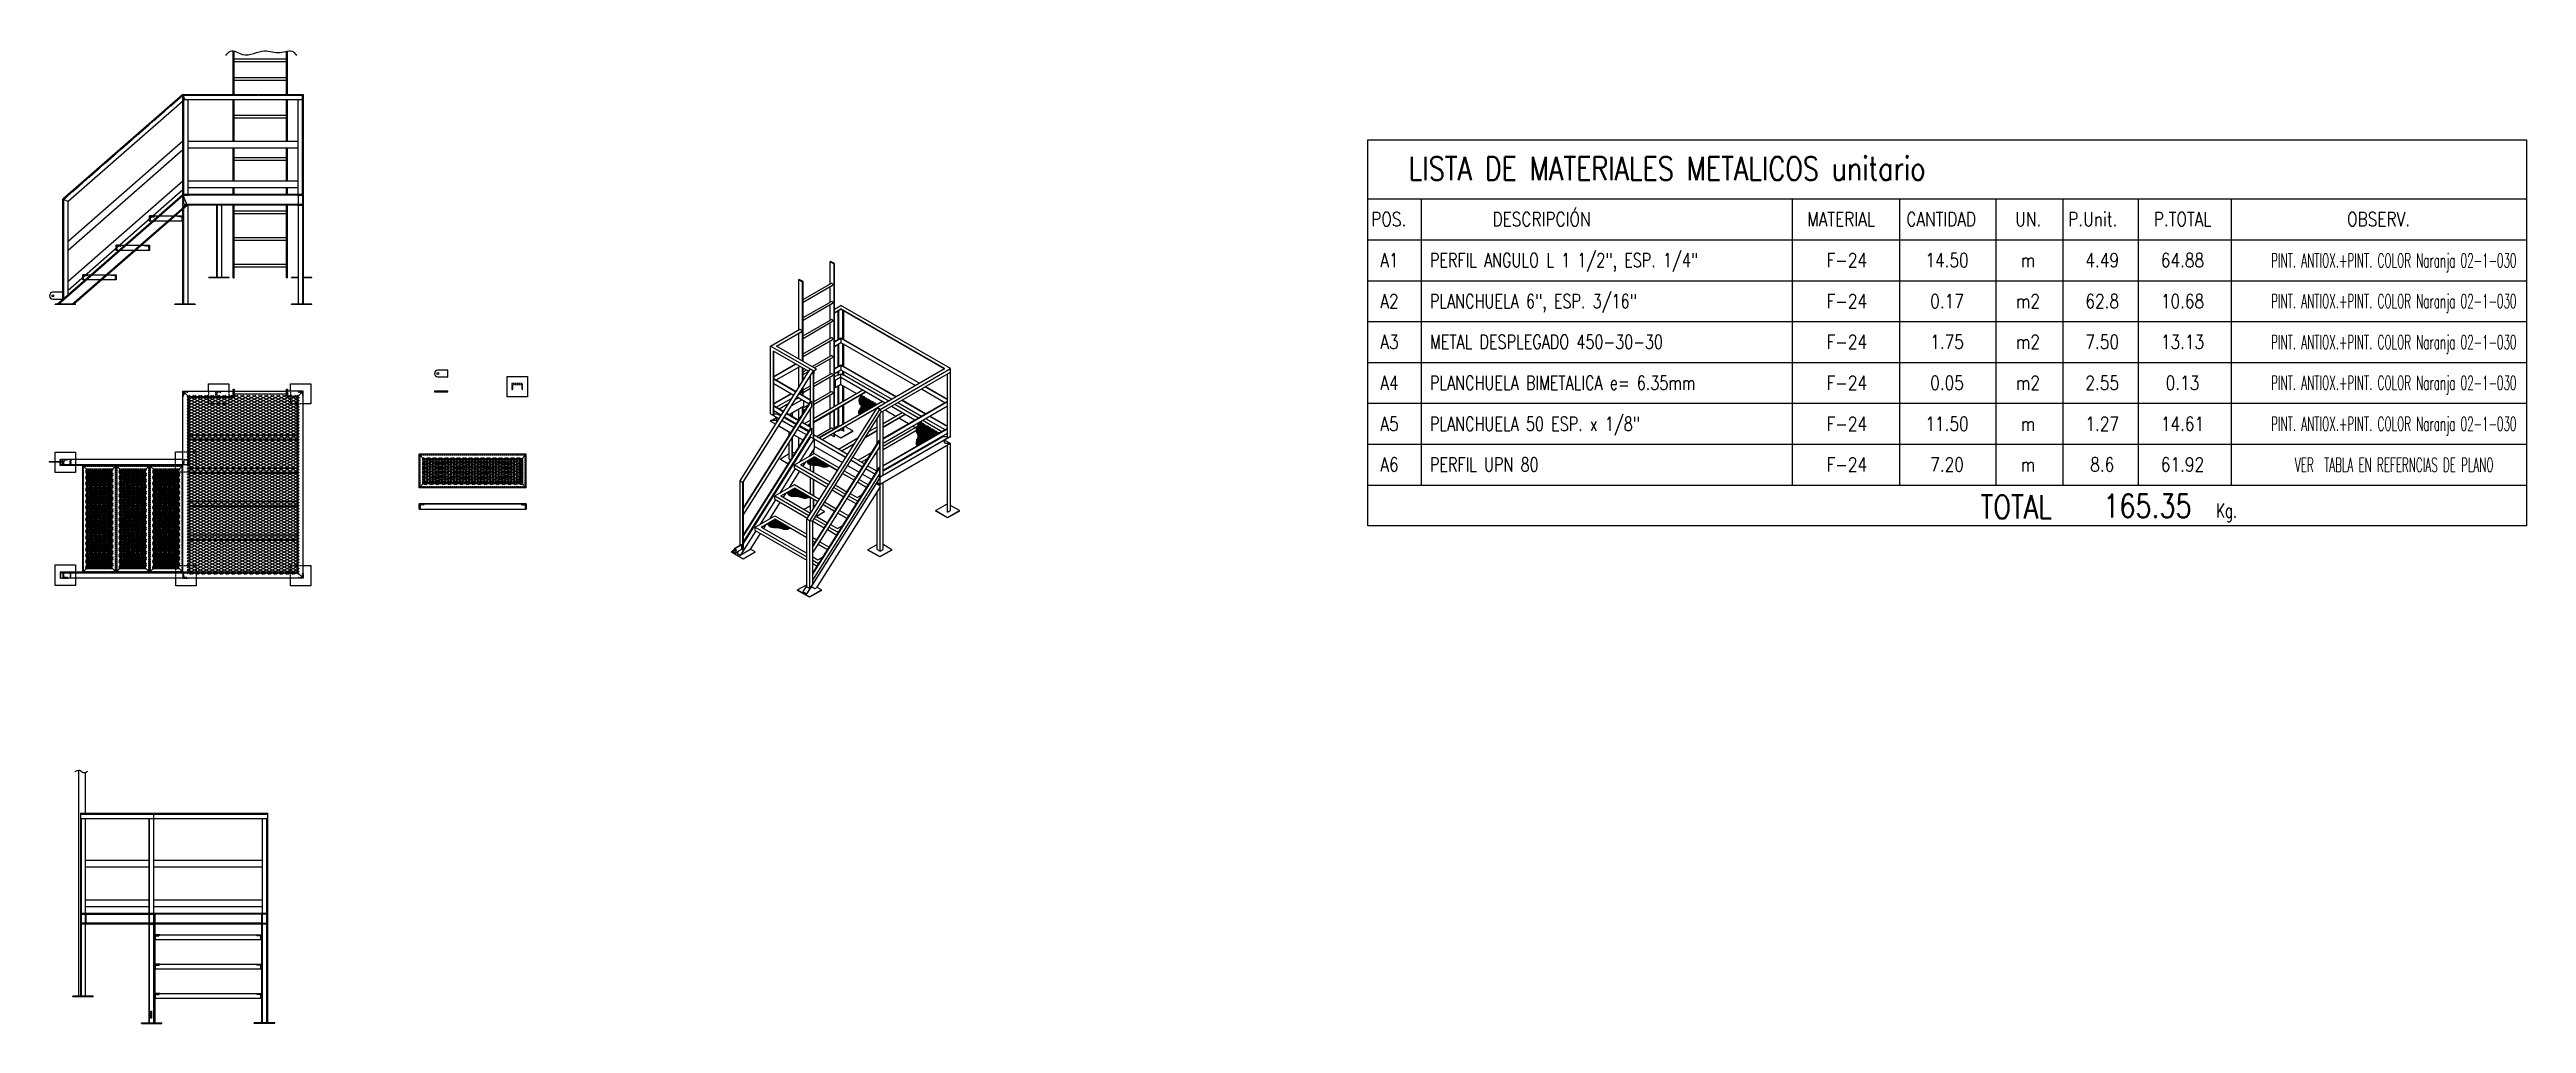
# Model space of a CAD drawing. Header units: millimetres. Extents: x 19346 to 58600, y -38600 to -1302.
# Drawn here: x 19346 to 37893, y -8600 to -1302 of the extents above; entities that cross this region are included whole.
import ezdxf
from ezdxf.enums import TextEntityAlignment as Align

# ---------------------------------------------------------------- set-up
doc = ezdxf.new("R2010")
doc.units = ezdxf.units.MM
doc.linetypes.add('( Hidden )', pattern=[0.375, 0.25, -0.125])
doc.linetypes.add('HIDDEN', pattern=[0.375, 0.25, -0.125])
doc.layers.get('0').update_dxf_attribs({"linetype": 'CONTINUOUS'})
for name, color, linetype in [('AR_PLANILLAS', 1, 'CONTINUOUS'), ('G-TEXTO TITULO', 4, 'CONTINUOUS'), ('M-ESCALERA EXISTENTE', 8, 'CONTINUOUS'), ('M-ESCALON', 2, 'CONTINUOUS'), ('M-ESTRUCTURA', 4, 'CONTINUOUS'), ('M-MALLA', 8, 'CONTINUOUS'), ('M-OCULTA', 1, 'CONTINUOUS'), ('M-PLATINA', 1, 'CONTINUOUS')]:
    doc.layers.add(name, color=color, linetype=linetype)
doc.styles.add('2RS', font='romans.shx', dxfattribs={"height": 2})
doc.styles.add('TEXTOS', font='romans.shx', dxfattribs={"width": 0.75})

msp = doc.modelspace()

# ---------------------------------------------------------------- texts
at = {"layer": 'AR_PLANILLAS', "color": 2, "style": 'TEXTOS'}
for s, width, p in [('POS.', 0.8, (29242, -2574)), ('MATERIAL', 0.8, (32507, -2574)), ('CANTIDAD', 0.8, (33249, -2574)), ('UN.', 0.8, (34065, -2574)), ('P.Unit.', 0.8, (34462, -2574)), ('P.TOTAL', 0.8, (35102, -2574)), ('OBSERV.', 0.8, (36549, -2574)), ('PERFIL ANGULO L 1 1/2", ESP. 1/4" ', 0.75, (29682, -2881)), ('PLANCHUELA 6", ESP. 3/16" ', 0.75, (29682, -3187)), ('METAL DESPLEGADO 450-30-30 ', 0.75, (29682, -3493)), ('PLANCHUELA BIMETALICA e= 6.35mm', 0.75, (29682, -3799)), ('PLANCHUELA 50 ESP. x 1/8" ', 0.75, (29682, -4106)), ('PERFIL UPN 80', 0.75, (29682, -4412))]:
    msp.add_text(s, height=105, dxfattribs=dict(at, width=width)).set_placement(p, align=Align.MIDDLE_LEFT)
at = {"layer": 'AR_PLANILLAS', "color": 2, "style": 'TEXTOS', "width": 0.8}
for s, p in [('DESCRIPCIÓN', (30518, -2574)), ('A1', (29379, -2881)), ('F-24', (32804, -2881)), ('14.50', (33554, -2881)), ('m', (34160, -2881)), ('4.49', (34716, -2881)), ('64.88', (35317, -2881)), ('A2', (29379, -3187)), ('F-24', (32804, -3187)), ('0.17', (33554, -3187)), ('m2', (34160, -3187)), ('62.8', (34716, -3187)), ('10.68', (35317, -3187)), ('A3', (29379, -3493)), ('F-24', (32804, -3493)), ('1.75', (33554, -3493)), ('m2', (34160, -3493)), ('7.50', (34716, -3493)), ('13.13', (35317, -3493)), ('A4', (29379, -3799)), ('F-24', (32804, -3799)), ('0.05', (33554, -3799)), ('m2', (34160, -3799)), ('2.55', (34716, -3799)), ('0.13', (35317, -3799)), ('A5', (29379, -4106)), ('F-24', (32804, -4106)), ('11.50', (33554, -4106)), ('1.27', (34716, -4106)), ('14.61', (35317, -4106)), ('m', (34160, -4106)), ('A6', (29379, -4412)), ('F-24', (32804, -4412)), ('7.20', (33554, -4412)), ('m', (34160, -4412)), ('8.6', (34716, -4412)), ('61.92', (35317, -4412))]:
    msp.add_text(s, height=105, dxfattribs=at).set_placement(p, align=Align.MIDDLE_CENTER)
at = {"layer": 'AR_PLANILLAS', "color": 2, "style": 'TEXTOS', "width": 0.54}
for s, p in [('PINT. ANTIOX.+PINT. COLOR Naranja 02-1-030', (37818, -2882)), ('PINT. ANTIOX.+PINT. COLOR Naranja 02-1-030', (37818, -3188)), ('PINT. ANTIOX.+PINT. COLOR Naranja 02-1-030', (37818, -3494)), ('PINT. ANTIOX.+PINT. COLOR Naranja 02-1-030', (37818, -3800)), ('PINT. ANTIOX.+PINT. COLOR Naranja 02-1-030', (37818, -4107)), ('VER  TABLA EN REFERNCIAS DE PLANO', (37646, -4413))]:
    msp.add_text(s, height=105, dxfattribs=at).set_placement(p, align=Align.MIDDLE_RIGHT)
at = {"layer": 'AR_PLANILLAS', "color": 2, "style": 'TEXTOS', "width": 0.7}
msp.add_text('Kg.', height=105, dxfattribs=at).set_placement((35569, -4809))
at = {"layer": 'G-TEXTO TITULO', "style": '2RS', "width": 0.8}
msp.add_text('LISTA DE MATERIALES METALICOS unitario', height=175, dxfattribs=at).set_placement((31458, -2193), align=Align.MIDDLE_CENTER)
for s, p in [('165.35', (34725, -4809)), ('TOTAL', (33805, -4817))]:
    msp.add_text(s, height=175, dxfattribs=at).set_placement(p)

# ---------------------------------------------------------------- hatches: boundary and pattern name
at = {"layer": 'M-MALLA'}
h = msp.add_hatch(dxfattribs=at)
h.set_pattern_fill('ANSI37', color=256, scale=10)
h.set_pattern_definition([(26.56505, (0, 927.409), (-22.45064, 11.22532), []), (153.43495, (0, 927.409), (-22.45064, -11.22532), [])])
h.paths.add_polyline_path([(21215, -5233), (21215, -3893), (20375, -3893), (20375, -5233)])
h = msp.add_hatch(dxfattribs=at)
h.set_pattern_fill('ANSI37', color=256, scale=3, angle=45)
h.set_pattern_definition([(90, (-984.35, -16.25), (-9.525, 0), []), (180, (-984.35, -16.25), (-9e-16, -9.525), [])])
edge = h.paths.add_edge_path()
edge.add_spline(control_points=[(25427, -3891), (25413, -3910), (25392, -3939), (25436, -3978), (25399, -4006), (25405, -4028), (25407, -4036)], knot_values=[0, 0, 0, 0, 58.772955, 91.694158, 133.55225, 157.271455, 157.271455, 157.271455, 157.271455], degree=3, periodic=0)
edge.add_line((25407, -4036), (25543, -3958))
edge.add_line((25543, -3958), (25427, -3891))
h = msp.add_hatch(dxfattribs=at)
h.set_pattern_fill('ANSI37', color=256, scale=3, angle=45)
h.set_pattern_definition([(90, (-562.385, -86.367), (-9.525, 0), []), (180, (-562.385, -86.367), (-9e-16, -9.525), [])])
edge = h.paths.add_edge_path()
edge.add_spline(control_points=[(25868, -4091), (25848, -4114), (25819, -4149), (25861, -4201), (25827, -4235), (25836, -4262), (25843, -4269), (25843, -4270)], knot_values=[0, 0, 0, 0, 76.620477, 116.539292, 165.208714, 189.692646, 192.537272, 192.537272, 192.537272, 192.537272], degree=3, periodic=0)
edge.add_line((25843, -4270), (26010, -4173))
edge.add_line((26010, -4173), (25868, -4091))
h = msp.add_hatch(dxfattribs=at)
h.set_pattern_fill('ANSI37', color=256, scale=10, angle=-90)
h.set_pattern_definition([(283.495733, (20945.306, 18974.152), (5.3881537, 22.4506403), []), (76.504267, (20945.306, 18974.152), (-5.3881537, 22.4506403), [])])
h.paths.add_polyline_path([(19822, -4441), (19822, -5195), (19618, -5195), (19618, -4441)])
h = msp.add_hatch(dxfattribs=at)
h.set_pattern_fill('ANSI37', color=256, scale=10, angle=-90)
h.set_pattern_definition([(283.495733, (21195.306, 18974.152), (5.3881537, 22.4506403), []), (76.504267, (21195.306, 18974.152), (-5.3881537, 22.4506403), [])])
h.paths.add_polyline_path([(20072, -4441), (20072, -5195), (19868, -5195), (19868, -4441)])
h = msp.add_hatch(dxfattribs=at)
h.set_pattern_fill('ANSI37', color=256, scale=10, angle=-90)
h.set_pattern_definition([(283.495733, (21445.306, 18974.152), (5.3881537, 22.4506403), []), (76.504267, (21445.306, 18974.152), (-5.3881537, 22.4506403), [])])
h.paths.add_polyline_path([(20322, -4441), (20322, -5195), (20118, -5195), (20118, -4441)])
h = msp.add_hatch(dxfattribs=at)
h.set_pattern_fill('ANSI37', color=256, scale=10)
h.set_pattern_definition([(13.495733, (-1277.977, -3234.854), (-22.4506403, 5.3881537), []), (166.504267, (-1277.977, -3234.854), (-22.4506403, -5.3881537), [])])
h.paths.add_polyline_path([(22137, -4358), (22891, -4358), (22891, -4562), (22137, -4562)])
h = msp.add_hatch(dxfattribs=at)
h.set_pattern_fill('ANSI37', color=256, scale=3, angle=45)
h.set_pattern_definition([(90, (293.098, 467.047), (-9.525, 0), []), (180, (293.098, 467.047), (-9e-16, -9.525), [])])
edge = h.paths.add_edge_path()
edge.add_line((25070, -4355), (25014, -4387))
edge.add_spline(control_points=[(25014, -4387), (25019, -4395), (25036, -4425), (25095, -4408), (25143, -4436), (25171, -4426), (25184, -4422)], knot_values=[0.975363, 0.975363, 0.975363, 0.975363, 26.935522, 98.141249, 144.958834, 184.757423, 184.757423, 184.757423, 184.757423], degree=3, periodic=0)
edge.add_line((25184, -4422), (25070, -4355))
h = msp.add_hatch(dxfattribs=at)
h.set_pattern_fill('ANSI37', color=256, scale=3, angle=45)
h.set_pattern_definition([(90, (146.549, 233.524), (-9.525, 0), []), (180, (146.549, 233.524), (-9e-16, -9.525), [])])
edge = h.paths.add_edge_path()
edge.add_line((24923, -4589), (24868, -4621))
edge.add_spline(control_points=[(24868, -4621), (24872, -4629), (24890, -4658), (24948, -4641), (24996, -4670), (25025, -4660), (25038, -4655)], knot_values=[0.975363, 0.975363, 0.975363, 0.975363, 26.935522, 98.141249, 144.958834, 184.757423, 184.757423, 184.757423, 184.757423], degree=3, periodic=0)
edge.add_line((25038, -4655), (24923, -4589))
h = msp.add_hatch(dxfattribs=at)
h.set_pattern_fill('ANSI37', color=256, scale=3, angle=45)
edge = h.paths.add_edge_path()
edge.add_line((24777, -4822), (24721, -4855))
edge.add_spline(control_points=[(24721, -4855), (24726, -4862), (24743, -4892), (24802, -4875), (24850, -4903), (24878, -4893), (24891, -4889)], knot_values=[0.975363, 0.975363, 0.975363, 0.975363, 26.935522, 98.141249, 144.958834, 184.757423, 184.757423, 184.757423, 184.757423], degree=3, periodic=0)
edge.add_line((24891, -4889), (24777, -4822))

# ---------------------------------------------------------------- linework, layer by layer
at = {"ltscale": 4}
for points in [[(20665, -1346), (20701, -1313), (20790, -1338), (20956, -1311), (21072, -1324), (21172, -1320), (21194, -1347)], [(19537, -6713), (19573, -6703), (19598, -6719), (19632, -6710)]]:
    msp.add_spline(points, degree=3, dxfattribs=at)
at = {"layer": 'AR_PLANILLAS', "color": 2}
for p, q in [((29217, -1978), (37893, -1978)), ((29217, -4871), (29217, -1978)), ((37893, -1978), (37893, -4871)), ((29217, -4565), (37893, -4565)), ((37893, -4871), (29217, -4871))]:
    msp.add_line(p, q, dxfattribs=at)
at = {"layer": 'AR_PLANILLAS'}
for p, q in [((29217, -2421), (37893, -2421)), ((29617, -2421), (29617, -4565)), ((32394, -2421), (32394, -4565)), ((33199, -2421), (33199, -4565)), ((33920, -2421), (33920, -4565)), ((34420, -2421), (34420, -4565)), ((34985, -2421), (34985, -4565)), ((35682, -2421), (35682, -4565)), ((29217, -2727), (37893, -2727)), ((29217, -3034), (37893, -3034)), ((29217, -3340), (37893, -3340)), ((29217, -3646), (37893, -3646)), ((29217, -3952), (37893, -3952)), ((29217, -4259), (37893, -4259)), ((29217, -4565), (37893, -4565))]:
    msp.add_line(p, q, dxfattribs=at)
at = {"layer": 'M-ESCALERA EXISTENTE', "extrusion": (-4.44089e-16, 1, 0)}
for p, q in [((20721, -1638), (20721, -1312)), ((20727, -1638), (20727, -1313)), ((20727, -1371), (21121, -1371)), ((20727, -1391), (21121, -1391)), ((21121, -1638), (21121, -1315)), ((21127, -1638), (21127, -1314)), ((20727, -1511), (21121, -1511)), ((20727, -1531), (21121, -1531)), ((20721, -1988), (20721, -1676)), ((20727, -1988), (20727, -1676)), ((20727, -1793), (21121, -1793)), ((20727, -1813), (21121, -1813)), ((21121, -1988), (21121, -1676)), ((21127, -1988), (21127, -1676)), ((20721, -2288), (20721, -2038)), ((20727, -2288), (20727, -2038)), ((21121, -2288), (21121, -2038)), ((21127, -2288), (21127, -2038)), ((20727, -2111), (21121, -2111)), ((20727, -2131), (21121, -2131)), ((20721, -2388), (20721, -2338)), ((20727, -2388), (20727, -2338)), ((21121, -2388), (21121, -2338)), ((21127, -2388), (21127, -2338)), ((20721, -3013), (20721, -2468)), ((20727, -3013), (20727, -2468)), ((20727, -2511), (21121, -2511)), ((20727, -2531), (21121, -2531)), ((21121, -3013), (21121, -2468)), ((21127, -3013), (21127, -2468)), ((20727, -2711), (21121, -2711)), ((20727, -2731), (21121, -2731)), ((20727, -2911), (21121, -2911)), ((20727, -2931), (21121, -2931)), ((20721, -3013), (20727, -3013)), ((21127, -3013), (21121, -3013))]:
    msp.add_line(p, q, dxfattribs=at)
at = {"layer": 'M-ESCALERA EXISTENTE', "extrusion": (5.55112e-17, 0.816497, 0.57735)}
for p, q in [((25194, -2889), (25190, -2891)), ((25190, -2891), (25220, -2908)), ((25190, -3059), (25190, -2891)), ((25223, -2906), (25194, -2889)), ((25220, -2908), (25223, -2906)), ((25220, -3977), (25220, -2908)), ((25223, -3975), (25223, -2906)), ((24959, -3024), (24956, -3026)), ((24956, -3026), (24985, -3043)), ((24956, -3402), (24956, -3026)), ((24989, -3041), (24959, -3024)), ((24985, -3043), (24989, -3041)), ((24985, -3409), (24985, -3043)), ((24989, -3639), (24989, -3041)), ((24989, -3176), (25201, -3053)), ((24989, -3195), (25209, -3068)), ((25190, -3195), (25190, -3078)), ((24989, -3311), (25201, -3189)), ((24989, -3330), (25209, -3203)), ((24989, -3446), (25201, -3324)), ((24989, -3466), (25209, -3338)), ((25190, -3330), (25190, -3214)), ((24956, -3620), (24956, -3429)), ((24985, -3637), (24985, -3412)), ((24989, -3582), (25201, -3459)), ((24989, -3601), (25209, -3474)), ((25190, -3465), (25190, -3349)), ((25190, -3601), (25190, -3484)), ((24956, -3835), (24956, -3680)), ((24985, -3788), (24985, -3689)), ((24989, -3783), (24989, -3691)), ((24989, -3717), (25011, -3704)), ((25056, -3678), (25201, -3595)), ((25072, -3688), (25209, -3609)), ((25190, -3736), (25190, -3620)), ((24985, -3892), (24985, -3838)), ((24989, -3736), (25028, -3714)), ((24989, -3853), (25043, -3821)), ((24989, -3895), (24989, -3832)), ((24989, -3872), (25043, -3840)), ((25067, -3807), (25201, -3730)), ((25067, -3827), (25209, -3744)), ((25067, -3943), (25201, -3865)), ((25067, -3962), (25209, -3880)), ((25190, -3871), (25190, -3755)), ((25190, -3994), (25190, -3891)), ((24956, -4079), (24956, -3994)), ((24985, -4034), (24985, -3977)), ((24989, -3988), (25028, -3965)), ((24989, -4028), (24989, -3975)), ((24989, -4007), (25010, -3995)), ((24989, -4098), (24989, -4079)), ((25067, -4097), (25209, -4015)), ((25190, -4142), (25190, -4026)), ((25220, -4147), (25220, -4004)), ((25223, -4145), (25223, -4002)), ((24985, -4096), (24985, -4085)), ((25027, -4120), (25043, -4111)), ((25089, -4201), (25201, -4136)), ((25106, -4210), (25209, -4151)), ((25190, -4164), (25190, -4161)), ((25220, -4205), (25193, -4189)), ((25220, -4205), (25220, -4174)), ((25223, -4202), (25220, -4205)), ((25223, -4202), (25223, -4172))]:
    msp.add_line(p, q, dxfattribs=at)
at = {"layer": 'M-ESCALERA EXISTENTE'}
for p, q in [((20721, -3898), (20721, -3848)), ((20721, -3848), (20727, -3848)), ((20727, -3848), (20727, -3898)), ((20727, -3863), (21121, -3863)), ((20727, -3883), (21121, -3883)), ((21121, -3898), (21121, -3848)), ((21121, -3848), (21127, -3848)), ((21127, -3848), (21127, -3898)), ((20721, -3898), (20727, -3898)), ((21127, -3898), (21121, -3898)), ((19563, -6702), (19563, -8395)), ((19613, -6718), (19613, -7025))]:
    msp.add_line(p, q, dxfattribs=at)
at = {"layer": 'M-ESCALERA EXISTENTE', "extrusion": (-2.4037e-17, -1.38778e-17, -1)}
for centre in [(25205, -3060), (25205, -3196), (25205, -3331), (25205, -3466), (25205, -3602), (25205, -3737), (25205, -3873), (25205, -4143)]:
    msp.add_ellipse(centre, major_axis=(-4.15, 7.18), ratio=0.57735, start_param=0, end_param=3.141593, dxfattribs=at)
at = {"layer": 'M-ESCALERA EXISTENTE', "extrusion": (1.68259e-16, 9.71445e-17, -1)}
msp.add_ellipse((25205, -4008), major_axis=(4.15, -7.18), ratio=0.57735, start_param=-1.024942, end_param=0, dxfattribs=at)
at = {"layer": 'M-ESCALON'}
for p, q in [((19595, -4418), (20345, -4418)), ((19595, -5218), (19595, -4418)), ((19595, -4418), (19633, -4456)), ((19845, -4418), (19807, -4456)), ((19845, -5218), (19845, -4418)), ((19845, -4418), (19883, -4456)), ((20095, -4418), (20057, -4456)), ((20095, -5218), (20095, -4418)), ((20095, -4418), (20133, -4456)), ((20345, -4418), (20307, -4456)), ((20345, -5218), (20345, -4418)), ((22114, -4585), (22114, -4335)), ((22114, -4335), (22152, -4373)), ((22914, -4335), (22114, -4335)), ((22876, -4373), (22914, -4335)), ((22914, -4585), (22914, -4335)), ((22114, -4585), (22152, -4547)), ((22914, -4585), (22114, -4585)), ((22914, -4585), (22876, -4547)), ((22114, -4745), (22914, -4745)), ((19595, -5218), (19633, -5180)), ((19807, -5180), (19845, -5218)), ((19845, -5218), (19883, -5180)), ((20057, -5180), (20095, -5218)), ((20095, -5218), (20133, -5180)), ((20307, -5180), (20345, -5218)), ((19595, -5218), (20345, -5218))]:
    msp.add_line(p, q, dxfattribs=at)
at = {"layer": 'M-ESCALON', "extrusion": (5.55112e-17, 0.816497, 0.57735)}
for p, q in [((24923, -4413), (25070, -4328)), ((24923, -4439), (24923, -4413)), ((24923, -4413), (25179, -4561)), ((24923, -4439), (25167, -4580)), ((24968, -4413), (25070, -4354)), ((24968, -4413), (25191, -4542)), ((24969, -4414), (25070, -4355)), ((25070, -4328), (25258, -4437)), ((25070, -4354), (25246, -4456)), ((25245, -4457), (25070, -4355)), ((24777, -4647), (24923, -4562)), ((24821, -4647), (24923, -4588)), ((24822, -4647), (24923, -4589)), ((24923, -4562), (25111, -4670)), ((24923, -4588), (25099, -4689)), ((24923, -4588), (24923, -4589)), ((25098, -4690), (24923, -4589)), ((25206, -4602), (25293, -4653)), ((25218, -4583), (25305, -4634)), ((25229, -4564), (25317, -4615)), ((25371, -4529), (25283, -4479)), ((25284, -4478), (25372, -4528)), ((25296, -4459), (25383, -4510)), ((25341, -4628), (25392, -4658)), ((25392, -4658), (25433, -4635)), ((25395, -4542), (25465, -4583)), ((25465, -4583), (25395, -4543)), ((25407, -4523), (25477, -4564)), ((25533, -4628), (25539, -4625)), ((25539, -4619), (25539, -4625)), ((24630, -4880), (24777, -4795)), ((24675, -4880), (24777, -4821)), ((24777, -4672), (24777, -4647)), ((24777, -4647), (25032, -4794)), ((24777, -4672), (25021, -4813)), ((24777, -4795), (25016, -4933)), ((24777, -4821), (25016, -4959)), ((24777, -4821), (24777, -4822)), ((24821, -4647), (25044, -4775)), ((25071, -4816), (25158, -4867)), ((25082, -4797), (25170, -4848)), ((25224, -4763), (25136, -4712)), ((25137, -4711), (25225, -4762)), ((25149, -4692), (25236, -4743)), ((25248, -4775), (25318, -4816)), ((25318, -4817), (25248, -4776)), ((25260, -4756), (25330, -4797)), ((25317, -4666), (25387, -4707)), ((25329, -4647), (25392, -4684)), ((25392, -4684), (25407, -4675)), ((25392, -4684), (25392, -4699)), ((24630, -4906), (24630, -4880)), ((24630, -4880), (25016, -5103)), ((24630, -4906), (25016, -5128)), ((24675, -4880), (25016, -5077)), ((24676, -4881), (24777, -4822)), ((25016, -4960), (24777, -4822)), ((25060, -4836), (25146, -4886)), ((25113, -4990), (25183, -5030)), ((25170, -4899), (25240, -4940)), ((25182, -4881), (25246, -4917)), ((25194, -4862), (25246, -4892)), ((25246, -4892), (25285, -4869)), ((25246, -4917), (25260, -4909)), ((25246, -4917), (25246, -4931)), ((25385, -4863), (25392, -4858)), ((25392, -4851), (25392, -4858)), ((25060, -5103), (25099, -5125)), ((25060, -5128), (25099, -5151)), ((25060, -5154), (25093, -5173)), ((25099, -5125), (25138, -5103)), ((25099, -5151), (25112, -5143)), ((25099, -5151), (25099, -5164)), ((25101, -5009), (25171, -5049)), ((25171, -5050), (25101, -5010)), ((25237, -5097), (25246, -5092)), ((25246, -5084), (25246, -5092))]:
    msp.add_line(p, q, dxfattribs=at)
at = {"layer": 'M-ESCALON'}
for points in [[(20095, -2549), (20345, -2549), (20345, -2587), (20095, -2587)], [(19845, -2769), (20095, -2769), (20095, -2807), (19845, -2807)], [(19595, -2989), (19845, -2989), (19845, -3027), (19595, -3027)], [(20133, -7935), (20933, -7935), (20933, -7974), (20133, -7974)], [(20133, -8155), (20933, -8155), (20933, -8194), (20133, -8194)], [(20133, -8375), (20933, -8375), (20933, -8414), (20133, -8414)]]:
    msp.add_lwpolyline(points, close=True, dxfattribs=at)
for points in [[(22876, -4373), (22152, -4373), (22152, -4547), (22876, -4547), (22876, -4373)], [(19807, -5180), (19807, -4456), (19633, -4456), (19633, -5180), (19807, -5180)], [(20057, -5180), (20057, -4456), (19883, -4456), (19883, -5180), (20057, -5180)], [(20307, -5180), (20307, -4456), (20133, -4456), (20133, -5180), (20307, -5180)]]:
    msp.add_lwpolyline(points, dxfattribs=at)
at = {"layer": 'M-ESTRUCTURA', "extrusion": (-4.44089e-16, 1, 0)}
for p, q in [((20343, -1638), (19446, -2423)), ((20343, -1638), (21245, -1638)), ((21245, -1638), (21245, -3209)), ((20358, -1676), (19484, -2441)), ((20345, -2388), (20345, -1687)), ((20358, -1676), (21245, -1676)), ((20383, -2388), (20383, -1677)), ((21207, -2388), (21207, -1676)), ((20345, -1988), (19484, -2741)), ((20345, -2054), (19484, -2808)), ((20345, -2288), (19484, -3041)), ((20345, -2354), (19484, -3108)), ((21245, -2388), (20345, -2388)), ((21245, -2394), (20347, -2394)), ((21207, -2288), (20383, -2288)), ((21207, -2338), (20383, -2338)), ((19446, -3172), (19446, -2423)), ((19484, -3139), (19484, -2441)), ((20345, -3209), (20345, -2494)), ((21245, -2462), (20373, -2462)), ((21245, -2468), (20375, -2468)), ((20383, -3209), (20383, -2468)), ((20595, -2468), (20595, -3009)), ((20633, -2468), (20633, -3009)), ((21207, -2468), (21207, -3209)), ((19578, -7025), (20978, -7025)), ((19578, -7025), (19578, -8395)), ((20978, -7025), (20978, -8595)), ((19578, -7063), (20978, -7063)), ((20940, -8595), (20940, -7063)), ((20978, -7775), (19578, -7775)), ((20088, -7675), (19616, -7675)), ((20088, -7725), (19616, -7725)), ((20940, -7675), (20126, -7675)), ((20940, -7725), (20126, -7725)), ((20933, -7781), (20133, -7781)), ((20088, -7855), (19578, -7855)), ((20933, -7849), (20133, -7849)), ((20933, -7855), (20133, -7855))]:
    msp.add_line(p, q, dxfattribs=at)
at = {"layer": 'M-ESTRUCTURA', "color": 1, "linetype": '( Hidden )', "ltscale": 5, "extrusion": (-4.44089e-16, 1, 0)}
for p, q in [((20346, -1644), (19452, -2426)), ((20346, -1644), (21245, -1644)), ((20351, -2388), (20351, -1644)), ((21239, -2388), (21239, -1644)), ((19452, -3167), (19452, -2426))]:
    msp.add_line(p, q, dxfattribs=at)
at = {"layer": 'M-ESTRUCTURA'}
for p, q in [((20358, -1676), (20343, -1638)), ((20383, -1988), (21207, -1988)), ((20383, -2038), (21207, -2038)), ((19404, -3209), (20345, -2388)), ((19413, -3209), (20347, -2394)), ((20375, -2468), (20345, -2388)), ((21207, -2388), (21207, -2468)), ((19484, -2441), (19446, -2423)), ((19516, -3209), (20373, -2462)), ((19526, -3209), (20375, -2468)), ((20345, -3863), (20721, -3863)), ((20345, -5218), (20345, -3863)), ((20345, -3863), (20390, -3908)), ((20721, -3908), (20721, -3863)), ((21245, -3863), (21127, -3863)), ((21127, -3908), (21127, -3863)), ((21200, -3908), (21245, -3863)), ((21245, -5263), (21245, -3863)), ((20383, -4411), (20383, -3901)), ((20383, -3901), (20721, -3901)), ((20390, -5218), (20390, -3908)), ((20390, -3908), (20721, -3908)), ((21207, -3901), (21127, -3901)), ((21200, -3908), (21127, -3908)), ((21200, -5218), (21200, -3908)), ((21207, -5225), (21207, -3901)), ((20390, -4188), (21200, -4188)), ((20390, -4226), (21200, -4226)), ((20345, -4373), (19425, -4373)), ((19425, -4389), (19425, -4373)), ((19425, -4418), (19425, -4395)), ((20345, -4418), (19425, -4418)), ((19446, -4411), (19446, -4373)), ((19446, -4411), (20383, -4411)), ((20390, -4438), (21200, -4438)), ((22152, -4547), (22152, -4373)), ((22876, -4373), (22152, -4373)), ((22876, -4547), (22876, -4373)), ((19633, -4456), (19807, -4456)), ((19633, -5180), (19633, -4456)), ((19807, -5180), (19807, -4456)), ((19883, -4456), (20057, -4456)), ((19883, -5180), (19883, -4456)), ((20057, -5180), (20057, -4456)), ((20133, -4456), (20307, -4456)), ((20133, -5180), (20133, -4456)), ((20307, -5180), (20307, -4456)), ((20390, -4476), (21200, -4476)), ((22876, -4547), (22152, -4547)), ((20390, -4688), (21200, -4688)), ((20390, -4726), (21200, -4726)), ((22914, -4707), (22114, -4707)), ((22114, -4707), (22114, -4745)), ((22914, -4745), (22914, -4707)), ((20390, -4938), (21200, -4938)), ((20390, -4976), (21200, -4976)), ((25038, -4834), (25060, -4833)), ((19633, -5180), (19807, -5180)), ((19883, -5180), (20057, -5180)), ((20133, -5180), (20307, -5180)), ((21200, -5218), (19425, -5218)), ((19425, -5218), (19425, -5263)), ((21245, -5263), (19425, -5263)), ((21207, -5225), (19446, -5225)), ((19446, -5225), (19446, -5263)), ((20345, -5225), (20345, -5263)), ((21245, -5263), (21200, -5218)), ((19616, -7375), (20088, -7375)), ((20126, -7375), (20940, -7375)), ((19616, -7425), (20088, -7425)), ((20126, -7425), (20940, -7425)), ((20133, -7775), (20133, -8595)), ((20933, -7775), (20933, -8595))]:
    msp.add_line(p, q, dxfattribs=at)
at = {"layer": 'M-ESTRUCTURA', "color": 1, "linetype": '( Hidden )', "ltscale": 5}
msp.add_line((20345, -1687), (20345, -1645), dxfattribs=at)
at = {"layer": 'M-ESTRUCTURA', "extrusion": (5.55112e-17, 0.816497, 0.57735)}
for p, q in [((25223, -3248), (25272, -3220)), ((25223, -3275), (25272, -3247)), ((25223, -3272), (25225, -3273)), ((25225, -3273), (25272, -3245)), ((25250, -3474), (25250, -3259)), ((25257, -3469), (25257, -3255)), ((26093, -3693), (25272, -3220)), ((26048, -3693), (25272, -3245)), ((25272, -3247), (26047, -3694)), ((25287, -3469), (25287, -3255)), ((25294, -3474), (25294, -3259)), ((24744, -3524), (24965, -3397)), ((24789, -3524), (24987, -3410)), ((24790, -3525), (24986, -3412)), ((24965, -3397), (24987, -3410)), ((25223, -3489), (25272, -3461)), ((25223, -3492), (25272, -3464)), ((25223, -3526), (25272, -3498)), ((25250, -3677), (25250, -3511)), ((25257, -3672), (25257, -3506)), ((25272, -3461), (25861, -3801)), ((25272, -3464), (25859, -3803)), ((25272, -3464), (25272, -3498)), ((25272, -3498), (25829, -3820)), ((25287, -3672), (25287, -3506)), ((25294, -3677), (25294, -3511)), ((24516, -4533), (25042, -3697)), ((24744, -4032), (24744, -3524)), ((25066, -3710), (24744, -3524)), ((24767, -4045), (24767, -3563)), ((25031, -3715), (24767, -3563)), ((24768, -4043), (24768, -3563)), ((24768, -3752), (24931, -3658)), ((24768, -3755), (24934, -3659)), ((24787, -3778), (24963, -3676)), ((25088, -3697), (24789, -3524)), ((25042, -3697), (25043, -3697)), ((25065, -3710), (25042, -3697)), ((25066, -3710), (25088, -3697)), ((25084, -3703), (25073, -3710)), ((25223, -3692), (25272, -3664)), ((25223, -3695), (25272, -3667)), ((25223, -3729), (25272, -3701)), ((25272, -3664), (25685, -3903)), ((25272, -3667), (25683, -3904)), ((25272, -3667), (25272, -3701)), ((25272, -3701), (25653, -3921)), ((25543, -3985), (26048, -3693)), ((25565, -3998), (26093, -3693)), ((26093, -4201), (26093, -3693)), ((24538, -4546), (25065, -3710)), ((24539, -4545), (25066, -3710)), ((24768, -3767), (24937, -3865)), ((24768, -3770), (24935, -3867)), ((24768, -3804), (24920, -3892)), ((24768, -3955), (24898, -3880)), ((24768, -3958), (24901, -3881)), ((24931, -3861), (24944, -3853)), ((24933, -3863), (24941, -3858)), ((24958, -3880), (25043, -3929)), ((24960, -3878), (25043, -3926)), ((24963, -3880), (24971, -3875)), ((24971, -3860), (24971, -3875)), ((25043, -3941), (25043, -3745)), ((25066, -3735), (25054, -3729)), ((25066, -4217), (25066, -3710)), ((25067, -3734), (25067, -4215)), ((25067, -4066), (25436, -3852)), ((25067, -4092), (25458, -3865)), ((25067, -4093), (25457, -3867)), ((25069, -3716), (25069, -3729)), ((25250, -3740), (25223, -3755)), ((25223, -3779), (25229, -3783)), ((25229, -3837), (25223, -3833)), ((25225, -3827), (25225, -3789)), ((25272, -3758), (25229, -3783)), ((25229, -3783), (25229, -3837)), ((25272, -3812), (25229, -3837)), ((25250, -3740), (25250, -3714)), ((25250, -3960), (25250, -3825)), ((25257, -3740), (25257, -3710)), ((25257, -3740), (25268, -3734)), ((25257, -3956), (25257, -3820)), ((25272, -3812), (25272, -3733)), ((25272, -3758), (25604, -3950)), ((25272, -3812), (25389, -3880)), ((25275, -3734), (25287, -3740)), ((25287, -3740), (25287, -3710)), ((25287, -3939), (25287, -3820)), ((25294, -3740), (25294, -3714)), ((25294, -3740), (25631, -3934)), ((25294, -3934), (25294, -3825)), ((25413, -3893), (25536, -3964)), ((25573, -4019), (26093, -3719)), ((25874, -3845), (26050, -3947)), ((25903, -3829), (26069, -3924)), ((25906, -3827), (26069, -3921)), ((26069, -4212), (26069, -3733)), ((26070, -4214), (26070, -3732)), ((24539, -4741), (25047, -3936)), ((24539, -4747), (25050, -3937)), ((24539, -4792), (25050, -3982)), ((24744, -4032), (24808, -4069)), ((24808, -4070), (24747, -4035)), ((24747, -4083), (24789, -4059)), ((24768, -3970), (24843, -4014)), ((24768, -3973), (24842, -4016)), ((24768, -4007), (24826, -4041)), ((24768, -4018), (24777, -4013)), ((24768, -4032), (24797, -4032)), ((24787, -3981), (24908, -3911)), ((24790, -4060), (24790, -4078)), ((24797, -4032), (24804, -4028)), ((24797, -4032), (24822, -4046)), ((24810, -3994), (24882, -3953)), ((24836, -4009), (24851, -4000)), ((24845, -4060), (24936, -4112)), ((24847, -4057), (24851, -4055)), ((24849, -4054), (24939, -4106)), ((24864, -4029), (24955, -4081)), ((24866, -4027), (24957, -4079)), ((24883, -4037), (24991, -3974)), ((24885, -4038), (24885, -4035)), ((24885, -4083), (24885, -4075)), ((24900, -3972), (24980, -3926)), ((24907, -4051), (24907, -4022)), ((24908, -4051), (24908, -4022)), ((24930, -3924), (24953, -3911)), ((24943, -3905), (25033, -3957)), ((24991, -3933), (24991, -3974)), ((25000, -4104), (25043, -4079)), ((25016, -4821), (25542, -3986)), ((25038, -4834), (25564, -3999)), ((25043, -4144), (25043, -3992)), ((25047, -3936), (25050, -3937)), ((25050, -3937), (25050, -3982)), ((25060, -4833), (25573, -4019)), ((25108, -4211), (25583, -3937)), ((25130, -4224), (25541, -3987)), ((25131, -4225), (25540, -3989)), ((25250, -4129), (25250, -3987)), ((25257, -4125), (25257, -3983)), ((25287, -4108), (25287, -3966)), ((25294, -4104), (25294, -3961)), ((25542, -3986), (25564, -3999)), ((25565, -3998), (25543, -3985)), ((25543, -4257), (25543, -4067)), ((25564, -3999), (25565, -3998)), ((25565, -3998), (25573, -4019)), ((25565, -5061), (25565, -4031)), ((25587, -4214), (26069, -3936)), ((25587, -4218), (26069, -3939)), ((25587, -4252), (26069, -3973)), ((25587, -4493), (25587, -4011)), ((25587, -4104), (25729, -4022)), ((25587, -4129), (25752, -4035)), ((25587, -4131), (25750, -4037)), ((25602, -4002), (25682, -4049)), ((25649, -3975), (25825, -4077)), ((25675, -3960), (25852, -4062)), ((25698, -3947), (25874, -4049)), ((25706, -4062), (25778, -4104)), ((25727, -3930), (25904, -4032)), ((25730, -3928), (25906, -4030)), ((25906, -4067), (26050, -4150)), ((25936, -4050), (26069, -4127)), ((25939, -4049), (26069, -4124)), ((24539, -4944), (25047, -4139)), ((24539, -4950), (25050, -4140)), ((24539, -4995), (25050, -4185)), ((25043, -4204), (24539, -5003)), ((24744, -4086), (24783, -4109)), ((24783, -4082), (24751, -4082)), ((24806, -4122), (24897, -4174)), ((24921, -4135), (24830, -4083)), ((24831, -4082), (24922, -4134)), ((24885, -4193), (24885, -4167)), ((24885, -4371), (24885, -4244)), ((24907, -4095), (24907, -4088)), ((24907, -4360), (24907, -4208)), ((24908, -4096), (24908, -4088)), ((24908, -4359), (24908, -4206)), ((24920, -4188), (24991, -4228)), ((24945, -4148), (25016, -4188)), ((25015, -4190), (24945, -4149)), ((24956, -4283), (24956, -4208)), ((24959, -4126), (25030, -4166)), ((24961, -4127), (24968, -4123)), ((25070, -4220), (24962, -4391)), ((24963, -4120), (25033, -4160)), ((24979, -4095), (25043, -4132)), ((24980, -4093), (25043, -4129)), ((24984, -4139), (24990, -4136)), ((24985, -4140), (24991, -4136)), ((24985, -4140), (24985, -4140)), ((24985, -4237), (24985, -4225)), ((24989, -4142), (24989, -4138)), ((24989, -4142), (24995, -4139)), ((24989, -4231), (24989, -4227)), ((25012, -4245), (25016, -4243)), ((25014, -4242), (25018, -4244)), ((25022, -4117), (25043, -4105)), ((25023, -4118), (25043, -4106)), ((25043, -4206), (25038, -4203)), ((25039, -4202), (25308, -4357)), ((25043, -4204), (25043, -4195)), ((25047, -4139), (25050, -4140)), ((25050, -4140), (25050, -4185)), ((25060, -5023), (25559, -4231)), ((25060, -5029), (25562, -4233)), ((25067, -4187), (25322, -4335)), ((25070, -4220), (25070, -4292)), ((25307, -4358), (25070, -4221)), ((25250, -4122), (25223, -4137)), ((25250, -4160), (25250, -4156)), ((25254, -4296), (25399, -4212)), ((25257, -4160), (25257, -4152)), ((25268, -4154), (25257, -4160)), ((25287, -4160), (25275, -4154)), ((25277, -4309), (25373, -4253)), ((25278, -4309), (25372, -4255)), ((25287, -4160), (25287, -4135)), ((25294, -4160), (25294, -4131)), ((25454, -4208), (25543, -4156)), ((25455, -4206), (25543, -4155)), ((25481, -4165), (25543, -4129)), ((25562, -4233), (25559, -4231)), ((25562, -4278), (25562, -4233)), ((26093, -4201), (25565, -4506)), ((26090, -4204), (25565, -4507)), ((26093, -4255), (25565, -4560)), ((25587, -4273), (25876, -4106)), ((25587, -4299), (25898, -4119)), ((25587, -4300), (25897, -4121)), ((25587, -4418), (26069, -4139)), ((25587, -4421), (26069, -4143)), ((25587, -4455), (26069, -4176)), ((26040, -4201), (25587, -4462)), ((25810, -4123), (25829, -4133)), ((25852, -4147), (25954, -4206)), ((25857, -4096), (26001, -4179)), ((25884, -4080), (26027, -4163)), ((25986, -4224), (25993, -4228)), ((26033, -4197), (26040, -4201)), ((26040, -4201), (26069, -4201)), ((26047, -4247), (26047, -4229)), ((26048, -4228), (26090, -4252)), ((26054, -4251), (26086, -4251)), ((26060, -4182), (26069, -4188)), ((26093, -4757), (26093, -4255)), ((26093, -4255), (26093, -4255)), ((26093, -4255), (26093, -4255)), ((24929, -4442), (24814, -4625)), ((24885, -4371), (24897, -4377)), ((24965, -4328), (24961, -4326)), ((24985, -4297), (24985, -4288)), ((25006, -4392), (24986, -4424)), ((24989, -4291), (24989, -4282)), ((24993, -4275), (25002, -4270)), ((25070, -4292), (25033, -4350)), ((25043, -4344), (25043, -4333)), ((25043, -4457), (25043, -4371)), ((25060, -5074), (25562, -4278)), ((25060, -5226), (25559, -4434)), ((25060, -5232), (25562, -4436)), ((25066, -4331), (25066, -4298)), ((25066, -4470), (25066, -4358)), ((25067, -4296), (25067, -4330)), ((25067, -4357), (25067, -4470)), ((25070, -4274), (25283, -4397)), ((25070, -4354), (25070, -4355)), ((25321, -4419), (25409, -4470)), ((25433, -4431), (25345, -4380)), ((25346, -4379), (25434, -4430)), ((25360, -4357), (25448, -4407)), ((25401, -4380), (25501, -4322)), ((25423, -4393), (25476, -4363)), ((25424, -4394), (25475, -4365)), ((25457, -4443), (25527, -4484)), ((25527, -4485), (25457, -4445)), ((25471, -4421), (25542, -4462)), ((25525, -4336), (25543, -4326)), ((25526, -4334), (25543, -4324)), ((25543, -4460), (25543, -4308)), ((25562, -4436), (25559, -4434)), ((25562, -4481), (25562, -4436)), ((26069, -4767), (26069, -4269)), ((26070, -4769), (26070, -4268)), ((24516, -5016), (24516, -4533)), ((24516, -4533), (24538, -4546)), ((24538, -5053), (24538, -4546)), ((24539, -4545), (24539, -5048)), ((24858, -4626), (24839, -4657)), ((24962, -4461), (24885, -4584)), ((25565, -4506), (25013, -5380)), ((25564, -4508), (25016, -5378)), ((25043, -4631), (25043, -4508)), ((25060, -5277), (25562, -4481)), ((25066, -4644), (25066, -4521)), ((25067, -4522), (25067, -4645)), ((25565, -4578), (25085, -5338)), ((25432, -4483), (25502, -4524)), ((25542, -4554), (25542, -4543)), ((25565, -4560), (25542, -4547)), ((25542, -4547), (25565, -4560)), ((25543, -4557), (25543, -4547)), ((25543, -5048), (25543, -4613)), ((25562, -4570), (25546, -4561)), ((25565, -4506), (25551, -4498)), ((25565, -4507), (25565, -4507)), ((25565, -4560), (25565, -4560)), ((25587, -5048), (25587, -4547)), ((24782, -4675), (24666, -4859)), ((24815, -4695), (24737, -4818)), ((25016, -5328), (25016, -4821)), ((25038, -4834), (25016, -4821)), ((25043, -4760), (25043, -4658)), ((25051, -4764), (25043, -4760)), ((25066, -4741), (25066, -4671)), ((25067, -4672), (25067, -4740)), ((26070, -4769), (26093, -4757)), ((24635, -4909), (24518, -5094)), ((24668, -4928), (24589, -5052)), ((24710, -4861), (24692, -4890)), ((25038, -5341), (25038, -4834)), ((25060, -5305), (25060, -4833)), ((25060, -4959), (25090, -4976)), ((25060, -4985), (25078, -4995)), ((25077, -4996), (25060, -4986)), ((24475, -5073), (24471, -5071)), ((24482, -5036), (24525, -5011)), ((24529, -5013), (24485, -5038)), ((24485, -5072), (24529, -5047)), ((24501, -5063), (24492, -5078)), ((24518, -5094), (24492, -5078)), ((24589, -5052), (24518, -5094)), ((24529, -5013), (24525, -5011)), ((24529, -5047), (24529, -5013)), ((24538, -5053), (24529, -5047)), ((25543, -5048), (25565, -5061)), ((25565, -5061), (25587, -5048)), ((25016, -5319), (24987, -5364)), ((24987, -5364), (25013, -5380)), ((25016, -5328), (25038, -5341)), ((25041, -5337), (25051, -5331)), ((25060, -5330), (25076, -5340))]:
    msp.add_line(p, q, dxfattribs=at)
at = {"layer": 'M-ESTRUCTURA', "extrusion": (4.44089e-16, 1, 0)}
for p, q in [((19578, -7025), (19578, -7775)), ((20126, -8595), (20126, -7025)), ((19616, -8395), (19616, -7063)), ((20088, -7063), (20088, -8595))]:
    msp.add_line(p, q, dxfattribs=at)
at = {"layer": 'M-ESTRUCTURA', "color": 1, "linetype": '( Hidden )', "ltscale": 5}
msp.add_lwpolyline([(21200, -2468), (21245, -2468), (21245, -2388), (21200, -2388, 0.369205), (21206, -2394), (21233, -2394, -0.414214), (21239, -2400), (21239, -2456, -0.414214), (21233, -2462), (21206, -2462, 0.369205)], format="xyb", close=True, dxfattribs=at)
at = {"layer": 'M-ESTRUCTURA'}
for points in [[(19446, -3121), (19371, -3121, 1), (19371, -3172), (19446, -3172)], [(19578, -7775, 0.369205), (19584, -7781), (20088, -7781)], [(19611, -7781, -0.414214), (19617, -7787), (19617, -7843, -0.414214), (19611, -7849)], [(20088, -7849), (19584, -7849, 0.369205), (19578, -7855)]]:
    msp.add_lwpolyline(points, format="xyb", dxfattribs=at)
msp.add_lwpolyline([(22253, -3704, 1), (22253, -3754), (22328, -3754), (22328, -3704)], format="xyb", close=True, dxfattribs=at)
for points in [[(22228, -3861), (22228, -3867), (22328, -3867), (22328, -3861)], [(20110, -8559), (20104, -8559), (20104, -8508), (20110, -8508)]]:
    msp.add_lwpolyline(points, close=True, dxfattribs=at)
msp.add_lwpolyline([(19446, -4395), (19346, -4395), (19346, -4389), (19446, -4389)], dxfattribs=at)
for centre in [(19371, -3147), (22253, -3729)]:
    msp.add_circle(centre, 7.5, dxfattribs=at)
at = {"layer": 'M-ESTRUCTURA', "extrusion": (2.16333e-16, 1.249e-16, -1)}
msp.add_ellipse((25220, -3268), major_axis=(3.65, -6.33), ratio=0.57735, start_param=-0.539104, end_param=0.118998, dxfattribs=at)
at = {"layer": 'M-ESTRUCTURA', "extrusion": (3.08763e-16, 2.42363e-16, -1)}
msp.add_ellipse((24982, -3406), major_axis=(3.65, -6.33), ratio=0.57735, start_param=-0.539104, end_param=0, dxfattribs=at)
at = {"layer": 'M-ESTRUCTURA', "extrusion": (-2.60689e-16, 2.14608e-16, -1)}
msp.add_ellipse((25083, -3698), major_axis=(-3.65, -6.33), ratio=0.57735, start_param=-2.109901, end_param=-1.031692, dxfattribs=at)
at = {"layer": 'M-ESTRUCTURA', "extrusion": (1.62518e-17, -5.30789e-17, -1)}
msp.add_ellipse((25058, -3708), major_axis=(9.28, 2.84), ratio=0.495591, start_param=0.77025, end_param=0.891909, dxfattribs=at)
at = {"layer": 'M-ESTRUCTURA', "extrusion": (-2.36652e-16, 2.0073e-16, -1)}
msp.add_ellipse((25064, -3730), major_axis=(-3.65, -6.33), ratio=0.57735, start_param=-2.109901, end_param=-1.031692, dxfattribs=at)
at = {"layer": 'M-ESTRUCTURA'}
for centre, major_axis, ratio, start_param, end_param in [((25073, -3714), (-2.49, -4.31), 0.57735, -2.356194, -0.785398), ((25222, -3787), (-2.49, 4.31), 0.57735, -2.356194, -1.125234), ((25222, -3825), (2.49, -4.31), 0.57735, -0.445562, 0.785398), ((25253, -3737), (7.31, 0), 0.57735, -2.109901, -1.031692), ((25291, -3737), (7.31, 0), 0.57735, -2.109901, -1.031692), ((24752, -4031), (-7.65, 0), 0.57735, 0.078037, 0.785398), ((24783, -4078), (7.03, 0), 0.57735, -1.570796, 0), ((25545, -3990), (-9.28, -2.84), 0.495591, -1.506156, -1.384497), ((25548, -3987), (3.65, -6.33), 0.57735, -2.109901, -2.084799), ((24752, -4086), (-7.65, 0), 0.57735, -1.492759, -0.078037), ((25272, -4156), (-4.97, 0), 0.57735, -2.356194, -0.785398), ((26054, -4247), (-7.03, 0), 0.57735, 0, 1.570796), ((26085, -4256), (7.65, 0), 0.57735, 0.078992, 1.492759), ((26085, -4201), (7.65, 0), 0.57735, -0.785398, -0.078037), ((25561, -4576), (-1.92, 6.18), 0.535732, -2.017965, -0.603242), ((25561, -4503), (1.92, -6.18), 0.535732, 0.429011, 0.967554), ((26077, -4767), (-7.31, 0), 0.57735, 0, 0.539104), ((24485, -5055), (-10.5, -18.2), 0.57735, -2.356194, 0.785398), ((24482, -5053), (3.11, 5.38), 0.57735, -2.493838, -0.785398), ((24482, -5053), (3.11, 5.38), 0.57735, -0.785398, -0.647755), ((25009, -5378), (-6.89, -2.14), 0.49479, -4.205341, -3.666798), ((25081, -5336), (6.89, 2.14), 0.49479, -2.634545, -1.219822)]:
    msp.add_ellipse(centre, major_axis=major_axis, ratio=ratio, start_param=start_param, end_param=end_param, dxfattribs=at)
at = {"layer": 'M-ESTRUCTURA', "extrusion": (3.89446e-17, -1.66533e-16, -1)}
msp.add_ellipse((25272, -3736), major_axis=(4.97, 0), ratio=0.57735, start_param=-2.356194, end_param=-0.785398, dxfattribs=at)
at = {"layer": 'M-ESTRUCTURA', "extrusion": (1.60822e-16, 2.21048e-16, -1)}
for centre in [(25453, -3861), (25746, -4030), (25893, -4115)]:
    msp.add_ellipse(centre, major_axis=(3.65, -6.33), ratio=0.57735, start_param=-0.539104, end_param=0, dxfattribs=at)
at = {"layer": 'M-ESTRUCTURA', "extrusion": (1.16698e-17, 1.66533e-16, -1)}
msp.add_ellipse((24752, -4031), major_axis=(-7.65, 0), ratio=0.57735, start_param=-0.785398, end_param=-0.078037, dxfattribs=at)
at = {"layer": 'M-ESTRUCTURA', "extrusion": (8.30475e-17, -5.55112e-17, -1)}
msp.add_ellipse((24760, -4043), major_axis=(7.31, 0), ratio=0.57735, start_param=0, end_param=0.539104, dxfattribs=at)
at = {"layer": 'M-ESTRUCTURA', "extrusion": (-7.31367e-17, 1.66533e-16, -1)}
msp.add_ellipse((24783, -4078), major_axis=(7.03, 0), ratio=0.57735, start_param=0, end_param=1.570796, dxfattribs=at)
at = {"layer": 'M-ESTRUCTURA', "extrusion": (-3.21314e-17, 1.11022e-16, -1)}
msp.add_ellipse((24752, -4086), major_axis=(-7.65, 0), ratio=0.57735, start_param=0.078037, end_param=1.492759, dxfattribs=at)
at = {"layer": 'M-ESTRUCTURA', "extrusion": (7.35318e-17, -5.55112e-17, -1)}
msp.add_ellipse((25059, -4215), major_axis=(7.31, 0), ratio=0.57735, start_param=0, end_param=0.539104, dxfattribs=at)
at = {"layer": 'M-ESTRUCTURA', "extrusion": (-3.68075e-17, -2.22045e-16, -1)}
msp.add_ellipse((25253, -4157), major_axis=(-7.31, 0), ratio=0.57735, start_param=-2.109901, end_param=-1.031692, dxfattribs=at)
at = {"layer": 'M-ESTRUCTURA', "extrusion": (-5.40095e-17, -1.11022e-16, -1)}
msp.add_ellipse((25291, -4157), major_axis=(-7.31, 0), ratio=0.57735, start_param=-2.109901, end_param=-1.031692, dxfattribs=at)
at = {"layer": 'M-ESTRUCTURA', "extrusion": (-7.75543e-17, 1.66533e-16, -1)}
msp.add_ellipse((26054, -4247), major_axis=(-7.03, 0), ratio=0.57735, start_param=-1.570796, end_param=0, dxfattribs=at)
at = {"layer": 'M-ESTRUCTURA', "extrusion": (-1.18833e-17, 1.19826e-33, -1)}
msp.add_ellipse((26077, -4212), major_axis=(-7.31, 0), ratio=0.57735, start_param=-0.539104, end_param=0, dxfattribs=at)
at = {"layer": 'M-ESTRUCTURA', "extrusion": (6.7809e-17, 1.11022e-16, -1)}
msp.add_ellipse((26085, -4256), major_axis=(7.65, 0), ratio=0.57735, start_param=-1.492759, end_param=-0.078037, dxfattribs=at)
at = {"layer": 'M-ESTRUCTURA', "extrusion": (-4.75358e-17, 1.66533e-16, -1)}
msp.add_ellipse((26085, -4201), major_axis=(7.65, 0), ratio=0.57735, start_param=0.078037, end_param=0.785398, dxfattribs=at)
at = {"layer": 'M-ESTRUCTURA', "extrusion": (1.09669e-16, 2.08421e-16, -1)}
msp.add_ellipse((25546, -4556), major_axis=(-1.76, 5.68), ratio=0.535732, start_param=-2.616387, end_param=-1.045591, dxfattribs=at)
at = {"layer": 'M-ESTRUCTURA', "extrusion": (7.95482e-17, 8.22703e-17, -1)}
msp.add_ellipse((24482, -5053), major_axis=(-10.5, -18.2), ratio=0.57735, start_param=0, end_param=2.356194, dxfattribs=at)
at = {"layer": 'M-ESTRUCTURA', "extrusion": (-6.4674e-17, 1.65537e-16, -1)}
msp.add_ellipse((24485, -5055), major_axis=(3.11, 5.38), ratio=0.57735, start_param=-5.497787, end_param=0.785398, dxfattribs=at)
at = {"layer": 'M-ESTRUCTURA', "extrusion": (4.62143e-17, -3.07527e-17, -1)}
msp.add_ellipse((24532, -5052), major_axis=(5.37, 8.06), ratio=0.615289, start_param=0.746263, end_param=1.285367, dxfattribs=at)
at = {"layer": 'M-ESTRUCTURA', "extrusion": (1.16079e-16, 9.41619e-17, -1)}
msp.add_ellipse((25055, -5333), major_axis=(6.33, 1.97), ratio=0.49479, start_param=-1.999807, end_param=-0.429011, dxfattribs=at)
at = {"layer": 'M-MALLA', "ltscale": 4}
for p, q in [((22137, -4707), (22137, -4706)), ((22137, -4706), (22891, -4706)), ((22891, -4706), (22891, -4707))]:
    msp.add_line(p, q, dxfattribs=at)
at = {"layer": 'M-MALLA'}
for points in [[(25427, -3891), (25407, -3946), (25423, -3975), (25404, -4013), (25407, -4036)], [(25868, -4091), (25835, -4161), (25849, -4198), (25834, -4244), (25841, -4268), (25843, -4270)], [(25014, -4387), (25030, -4408), (25100, -4418), (25145, -4430), (25184, -4422)], [(24867, -4620), (24883, -4642), (24954, -4651), (24999, -4664), (25038, -4655)], [(24721, -4854), (24737, -4875), (24807, -4885), (24852, -4897), (24891, -4889)]]:
    msp.add_spline(points, degree=3, dxfattribs=at)
at = {"layer": 'M-OCULTA', "linetype": 'HIDDEN', "ltscale": 8}
for p, q in [((20345, -2494), (20345, -2388)), ((20535, -3863), (20535, -3958)), ((20687, -3863), (20687, -3958)), ((21150, -3863), (21150, -3958)), ((20687, -3958), (20535, -3958)), ((21245, -3958), (21150, -3958)), ((20390, -4220), (21200, -4220)), ((19601, -4424), (19839, -4424)), ((19601, -5212), (19601, -4424)), ((19839, -5212), (19839, -4424)), ((19851, -4424), (20089, -4424)), ((19851, -5212), (19851, -4424)), ((20089, -5212), (20089, -4424)), ((20101, -4424), (20339, -4424)), ((20101, -5212), (20101, -4424)), ((20288, -4468), (20288, -4373)), ((20339, -5212), (20339, -4424)), ((20345, -4316), (20440, -4316)), ((20440, -4316), (20440, -4468)), ((22121, -4579), (22121, -4341)), ((22908, -4341), (22121, -4341)), ((22908, -4579), (22908, -4341)), ((20440, -4468), (20288, -4468)), ((20390, -4470), (21200, -4470)), ((22908, -4579), (22121, -4579)), ((20390, -4720), (21200, -4720)), ((20390, -4970), (21200, -4970)), ((20291, -5168), (20444, -5168)), ((20291, -5263), (20291, -5168)), ((20444, -5168), (20444, -5263)), ((21150, -5168), (21248, -5168)), ((21150, -5267), (21150, -5168)), ((19601, -5212), (19839, -5212)), ((19851, -5212), (20089, -5212)), ((20101, -5212), (20339, -5212))]:
    msp.add_line(p, q, dxfattribs=at)
at = {"layer": 'M-OCULTA', "linetype": 'HIDDEN', "ltscale": 8, "extrusion": (-4.44089e-16, 1, 0)}
for p, q in [((20351, -3209), (20351, -2468)), ((20601, -2468), (20601, -3009)), ((21239, -2468), (21239, -3209))]:
    msp.add_line(p, q, dxfattribs=at)
at = {"layer": 'M-OCULTA'}
for p, q in [((22246, -3867), (22246, -3861)), ((22261, -3867), (22261, -3861))]:
    msp.add_line(p, q, dxfattribs=at)
at = {"layer": 'M-OCULTA', "ltscale": 4}
for p, q in [((22152, -4707), (22114, -4707)), ((22114, -4707), (22114, -4745)), ((22876, -4707), (22914, -4707)), ((22914, -4707), (22914, -4745))]:
    msp.add_line(p, q, dxfattribs=at)
at = {"layer": 'M-OCULTA', "color": 1, "linetype": '( Hidden )', "ltscale": 5, "extrusion": (-4.44089e-16, 1, 0)}
for p, q in [((19578, -7031), (20978, -7031)), ((20972, -8595), (20972, -7063))]:
    msp.add_line(p, q, dxfattribs=at)
at = {"layer": 'M-OCULTA', "color": 1, "linetype": '( Hidden )', "ltscale": 5, "extrusion": (4.44089e-16, 1, 0)}
for p, q in [((19584, -8395), (19584, -7063)), ((20094, -8595), (20094, -7063))]:
    msp.add_line(p, q, dxfattribs=at)
at = {"layer": 'M-OCULTA', "linetype": 'HIDDEN', "ltscale": 8}
for points in [[(20345, -2468), (20390, -2468, 0.369205), (20384, -2462), (20357, -2462, -0.414214), (20351, -2456), (20351, -2400, -0.414214), (20357, -2394), (20384, -2394, 0.369205), (20390, -2388), (20345, -2388)], [(22888, -3805), (22808, -3805), (22808, -3850, 0.369205), (22814, -3844), (22814, -3817, -0.414214), (22820, -3811), (22876, -3811, -0.414214), (22882, -3817), (22882, -3844, 0.369205), (22888, -3850), (22888, -3805)], [(19425, -4418), (19425, -4373, -0.369205), (19431, -4379), (19431, -4406, 0.414214), (19437, -4412), (19493, -4412, 0.414214), (19499, -4406), (19499, -4379, -0.369205), (19505, -4373), (19505, -4418)], [(19425, -5247), (19425, -5263, 0.369205), (19431, -5257), (19431, -5230, -0.414214), (19437, -5224), (19493, -5224, -0.414214), (19499, -5230), (19499, -5257, 0.369205), (19505, -5263), (19505, -5218)]]:
    msp.add_lwpolyline(points, format="xyb", dxfattribs=at)
for points in [[(20133, -2549), (20095, -2549), (20095, -2587, 0.276276), (20101, -2580), (20101, -2561, -0.414214), (20107, -2555), (20127, -2555, 0.276276)], [(20307, -2549), (20345, -2549), (20345, -2587, -0.276276), (20339, -2580), (20339, -2561, 0.414214), (20333, -2555), (20313, -2555, -0.276276)], [(19883, -2769), (19845, -2769), (19845, -2807, 0.276276), (19851, -2800), (19851, -2781, -0.414214), (19857, -2775), (19877, -2775, 0.276276)], [(20057, -2769), (20095, -2769), (20095, -2807, -0.276276), (20089, -2800), (20089, -2781, 0.414214), (20083, -2775), (20063, -2775, -0.276276)], [(19633, -2989), (19595, -2989), (19595, -3027, 0.276276), (19601, -3020), (19601, -3001, -0.414214), (19607, -2995), (19627, -2995, 0.276276)], [(19807, -2989), (19845, -2989), (19845, -3027, -0.276276), (19839, -3020), (19839, -3001, 0.414214), (19833, -2995), (19813, -2995, -0.276276)], [(20345, -3901), (20345, -3863), (20383, -3863, -0.276276), (20377, -3870), (20357, -3870, 0.414214), (20351, -3876), (20351, -3895, -0.276276)], [(20592, -3901), (20592, -3863), (20630, -3863, -0.276276), (20624, -3870), (20604, -3870, 0.414214), (20598, -3876), (20598, -3895, -0.276276)], [(21245, -3901), (21245, -3863), (21207, -3863, 0.276276), (21213, -3870), (21233, -3870, -0.414214), (21239, -3876), (21239, -3895, 0.276276)], [(19446, -4411), (19446, -4373), (19484, -4373, -0.276276), (19477, -4380), (19458, -4380, 0.414214), (19452, -4386), (19452, -4405, -0.276276)], [(20345, -4411), (20345, -4373), (20383, -4373, -0.276276), (20377, -4380), (20357, -4380, 0.414214), (20351, -4386), (20351, -4405, -0.276276)], [(22114, -4745), (22114, -4707), (22152, -4707, -0.276276), (22146, -4713), (22127, -4713, 0.414214), (22121, -4719), (22121, -4738, -0.276276)], [(22914, -4745), (22914, -4707), (22876, -4707, 0.276276), (22883, -4713), (22902, -4713, -0.414214), (22908, -4719), (22908, -4738, 0.276276)], [(19446, -5225), (19446, -5263), (19484, -5263, 0.276276), (19477, -5257), (19458, -5257, -0.414214), (19452, -5251), (19452, -5231, 0.276276)], [(20345, -5225), (20345, -5263), (20383, -5263, 0.276276), (20377, -5257), (20357, -5257, -0.414214), (20351, -5251), (20351, -5231, 0.276276)], [(21245, -5225), (21245, -5263), (21207, -5263, -0.276276), (21213, -5257), (21233, -5257, 0.414214), (21239, -5251), (21239, -5231, -0.276276)]]:
    msp.add_lwpolyline(points, format="xyb", close=True, dxfattribs=at)
at = {"layer": 'M-OCULTA', "ltscale": 4}
for points in [[(19389, -4319), (19541, -4319), (19541, -4472), (19389, -4472)], [(19389, -5164), (19541, -5164), (19541, -5317), (19389, -5317)]]:
    msp.add_lwpolyline(points, close=True, dxfattribs=at)
at = {"layer": 'M-OCULTA', "linetype": 'HIDDEN', "ltscale": 8}
msp.add_lwpolyline([(19425, -5218), (19425, -5237)], dxfattribs=at)
at = {"layer": 'M-OCULTA', "color": 1, "linetype": '( Hidden )', "ltscale": 5}
for points in [[(20088, -7855), (20133, -7855), (20133, -7775), (20088, -7775, 0.369205), (20094, -7781), (20121, -7781, -0.414214), (20127, -7787), (20127, -7843, -0.414214), (20121, -7849), (20094, -7849, 0.369205)], [(20171, -7935), (20133, -7935), (20133, -7974, 0.276276), (20139, -7967), (20139, -7948, -0.414214), (20145, -7942), (20165, -7942, 0.276276)], [(20895, -7935), (20933, -7935), (20933, -7974, -0.276276), (20927, -7967), (20927, -7948, 0.414214), (20921, -7942), (20901, -7942, -0.276276)], [(20171, -8155), (20133, -8155), (20133, -8194, 0.276276), (20139, -8187), (20139, -8168, -0.414214), (20145, -8162), (20165, -8162, 0.276276)], [(20895, -8155), (20933, -8155), (20933, -8194, -0.276276), (20927, -8187), (20927, -8168, 0.414214), (20921, -8162), (20901, -8162, -0.276276)], [(20171, -8375), (20133, -8375), (20133, -8414, 0.276276), (20139, -8407), (20139, -8388, -0.414214), (20145, -8382), (20165, -8382, 0.276276)], [(20895, -8375), (20933, -8375), (20933, -8414, -0.276276), (20927, -8407), (20927, -8388, 0.414214), (20921, -8382), (20901, -8382, -0.276276)]]:
    msp.add_lwpolyline(points, format="xyb", close=True, dxfattribs=at)
msp.add_lwpolyline([(20933, -7775), (20978, -7775, -0.369205), (20972, -7781), (20945, -7781, 0.414214), (20939, -7787), (20939, -7843, 0.414214), (20945, -7849), (20972, -7849, -0.369205), (20978, -7855), (20933, -7855)], format="xyb", dxfattribs=at)
at = {"layer": 'M-PLATINA', "extrusion": (-4.44089e-16, 1, 0)}
for p, q in [((20690, -3009), (20538, -3009)), ((20538, -3013), (20538, -3009)), ((20690, -3013), (20538, -3013)), ((20690, -3013), (20690, -3009)), ((21207, -3009), (21157, -3009)), ((21157, -3013), (21157, -3009)), ((21207, -3013), (21157, -3013)), ((21309, -3009), (21245, -3009)), ((21309, -3013), (21245, -3013)), ((21309, -3013), (21309, -3009)), ((19541, -3209), (19389, -3209)), ((19389, -3213), (19389, -3209)), ((19541, -3213), (19389, -3213)), ((19541, -3213), (19541, -3209)), ((20436, -3209), (20284, -3209)), ((20284, -3213), (20284, -3209)), ((20436, -3213), (20284, -3213)), ((21309, -3209), (21157, -3209)), ((21157, -3213), (21157, -3209)), ((21309, -3213), (21157, -3213)), ((21309, -3213), (21309, -3209)), ((19520, -8400), (19520, -8395)), ((19672, -8395), (19520, -8395)), ((19672, -8400), (19520, -8400)), ((19672, -8400), (19672, -8395)), ((21032, -8595), (20879, -8595)), ((20879, -8600), (20879, -8595)), ((21032, -8600), (20879, -8600)), ((21032, -8600), (21032, -8595))]:
    msp.add_line(p, q, dxfattribs=at)
at = {"layer": 'M-PLATINA'}
for p, q in [((20436, -3209), (20436, -3213)), ((20535, -3806), (20687, -3806)), ((20535, -3863), (20535, -3806)), ((20687, -3806), (20687, -3863)), ((21150, -3806), (21302, -3806)), ((21150, -3863), (21150, -3806)), ((21302, -3806), (21302, -3958)), ((21302, -3958), (21245, -3958)), ((20288, -4316), (20345, -4316)), ((20288, -4373), (20288, -4316)), ((21248, -5168), (21302, -5168)), ((21302, -5168), (21302, -5320)), ((20291, -5320), (20291, -5263)), ((20444, -5320), (20291, -5320)), ((20444, -5263), (20444, -5320)), ((21150, -5320), (21150, -5267)), ((21302, -5320), (21150, -5320))]:
    msp.add_line(p, q, dxfattribs=at)
at = {"layer": 'M-PLATINA', "extrusion": (5.55112e-17, 0.816497, 0.57735)}
for p, q in [((25187, -4166), (25185, -4165)), ((25187, -4163), (25189, -4164)), ((25223, -4184), (25272, -4212)), ((25272, -4215), (25223, -4187)), ((25272, -4212), (25361, -4160)), ((25361, -4163), (25272, -4215)), ((25272, -4215), (25272, -4212)), ((25361, -4160), (25302, -4126)), ((25361, -4163), (25361, -4160)), ((24885, -4332), (24818, -4371)), ((24818, -4371), (24879, -4406)), ((24818, -4374), (24818, -4371)), ((24877, -4408), (24818, -4374)), ((24905, -4424), (24901, -4422)), ((24902, -4419), (24906, -4422)), ((24926, -4330), (24908, -4320)), ((24954, -4346), (24950, -4344)), ((25043, -4721), (24997, -4748)), ((25077, -4723), (25067, -4716)), ((25086, -4800), (25148, -4764)), ((25148, -4767), (25089, -4801)), ((25148, -4764), (25116, -4745)), ((25148, -4767), (25148, -4764)), ((26069, -4706), (25981, -4757)), ((25981, -4757), (26070, -4808)), ((25981, -4760), (25981, -4757)), ((26070, -4811), (25981, -4760)), ((26070, -4808), (26160, -4757)), ((26160, -4760), (26070, -4811)), ((26070, -4811), (26070, -4808)), ((26160, -4757), (26093, -4718)), ((26160, -4760), (26160, -4757)), ((24467, -5056), (24451, -5065)), ((24451, -5065), (24540, -5117)), ((24451, -5069), (24451, -5065)), ((24540, -5120), (24451, -5069)), ((24540, -5117), (24630, -5065)), ((24630, -5069), (24540, -5120)), ((24540, -5120), (24540, -5117)), ((24630, -5065), (24594, -5045)), ((24630, -5069), (24630, -5065)), ((25543, -5010), (25473, -5050)), ((25473, -5050), (25563, -5101)), ((25473, -5053), (25473, -5050)), ((25563, -5104), (25473, -5053)), ((25563, -5101), (25652, -5050)), ((25652, -5053), (25563, -5104)), ((25563, -5104), (25563, -5101)), ((25652, -5050), (25587, -5012)), ((25652, -5053), (25652, -5050)), ((25016, -5312), (24946, -5351)), ((24946, -5351), (25036, -5403)), ((24946, -5355), (24946, -5351)), ((25036, -5406), (24946, -5355)), ((25036, -5403), (25125, -5351)), ((25125, -5355), (25036, -5406)), ((25125, -5351), (25089, -5331)), ((25125, -5355), (25125, -5351)), ((25036, -5406), (25036, -5403))]:
    msp.add_line(p, q, dxfattribs=at)
at = {"layer": 'M-PLATINA', "extrusion": (4.44089e-16, 1, 0)}
for p, q in [((20034, -8595), (20187, -8595)), ((20034, -8600), (20034, -8595)), ((20034, -8600), (20187, -8600)), ((20187, -8600), (20187, -8595))]:
    msp.add_line(p, q, dxfattribs=at)
at = {"layer": 'M-PLATINA'}
msp.add_lwpolyline([(22924, -3904), (22772, -3904), (22772, -3752), (22924, -3752)], close=True, dxfattribs=at)

msp.set_redraw_order([(e.dxf.handle, doc.entitydb.next_handle()) for e in msp.query("TEXT MTEXT ATTDEF DIMENSION ARC_DIMENSION")])  # texts and dimensions are drawn at this point

doc.saveas('drawing.dxf')
